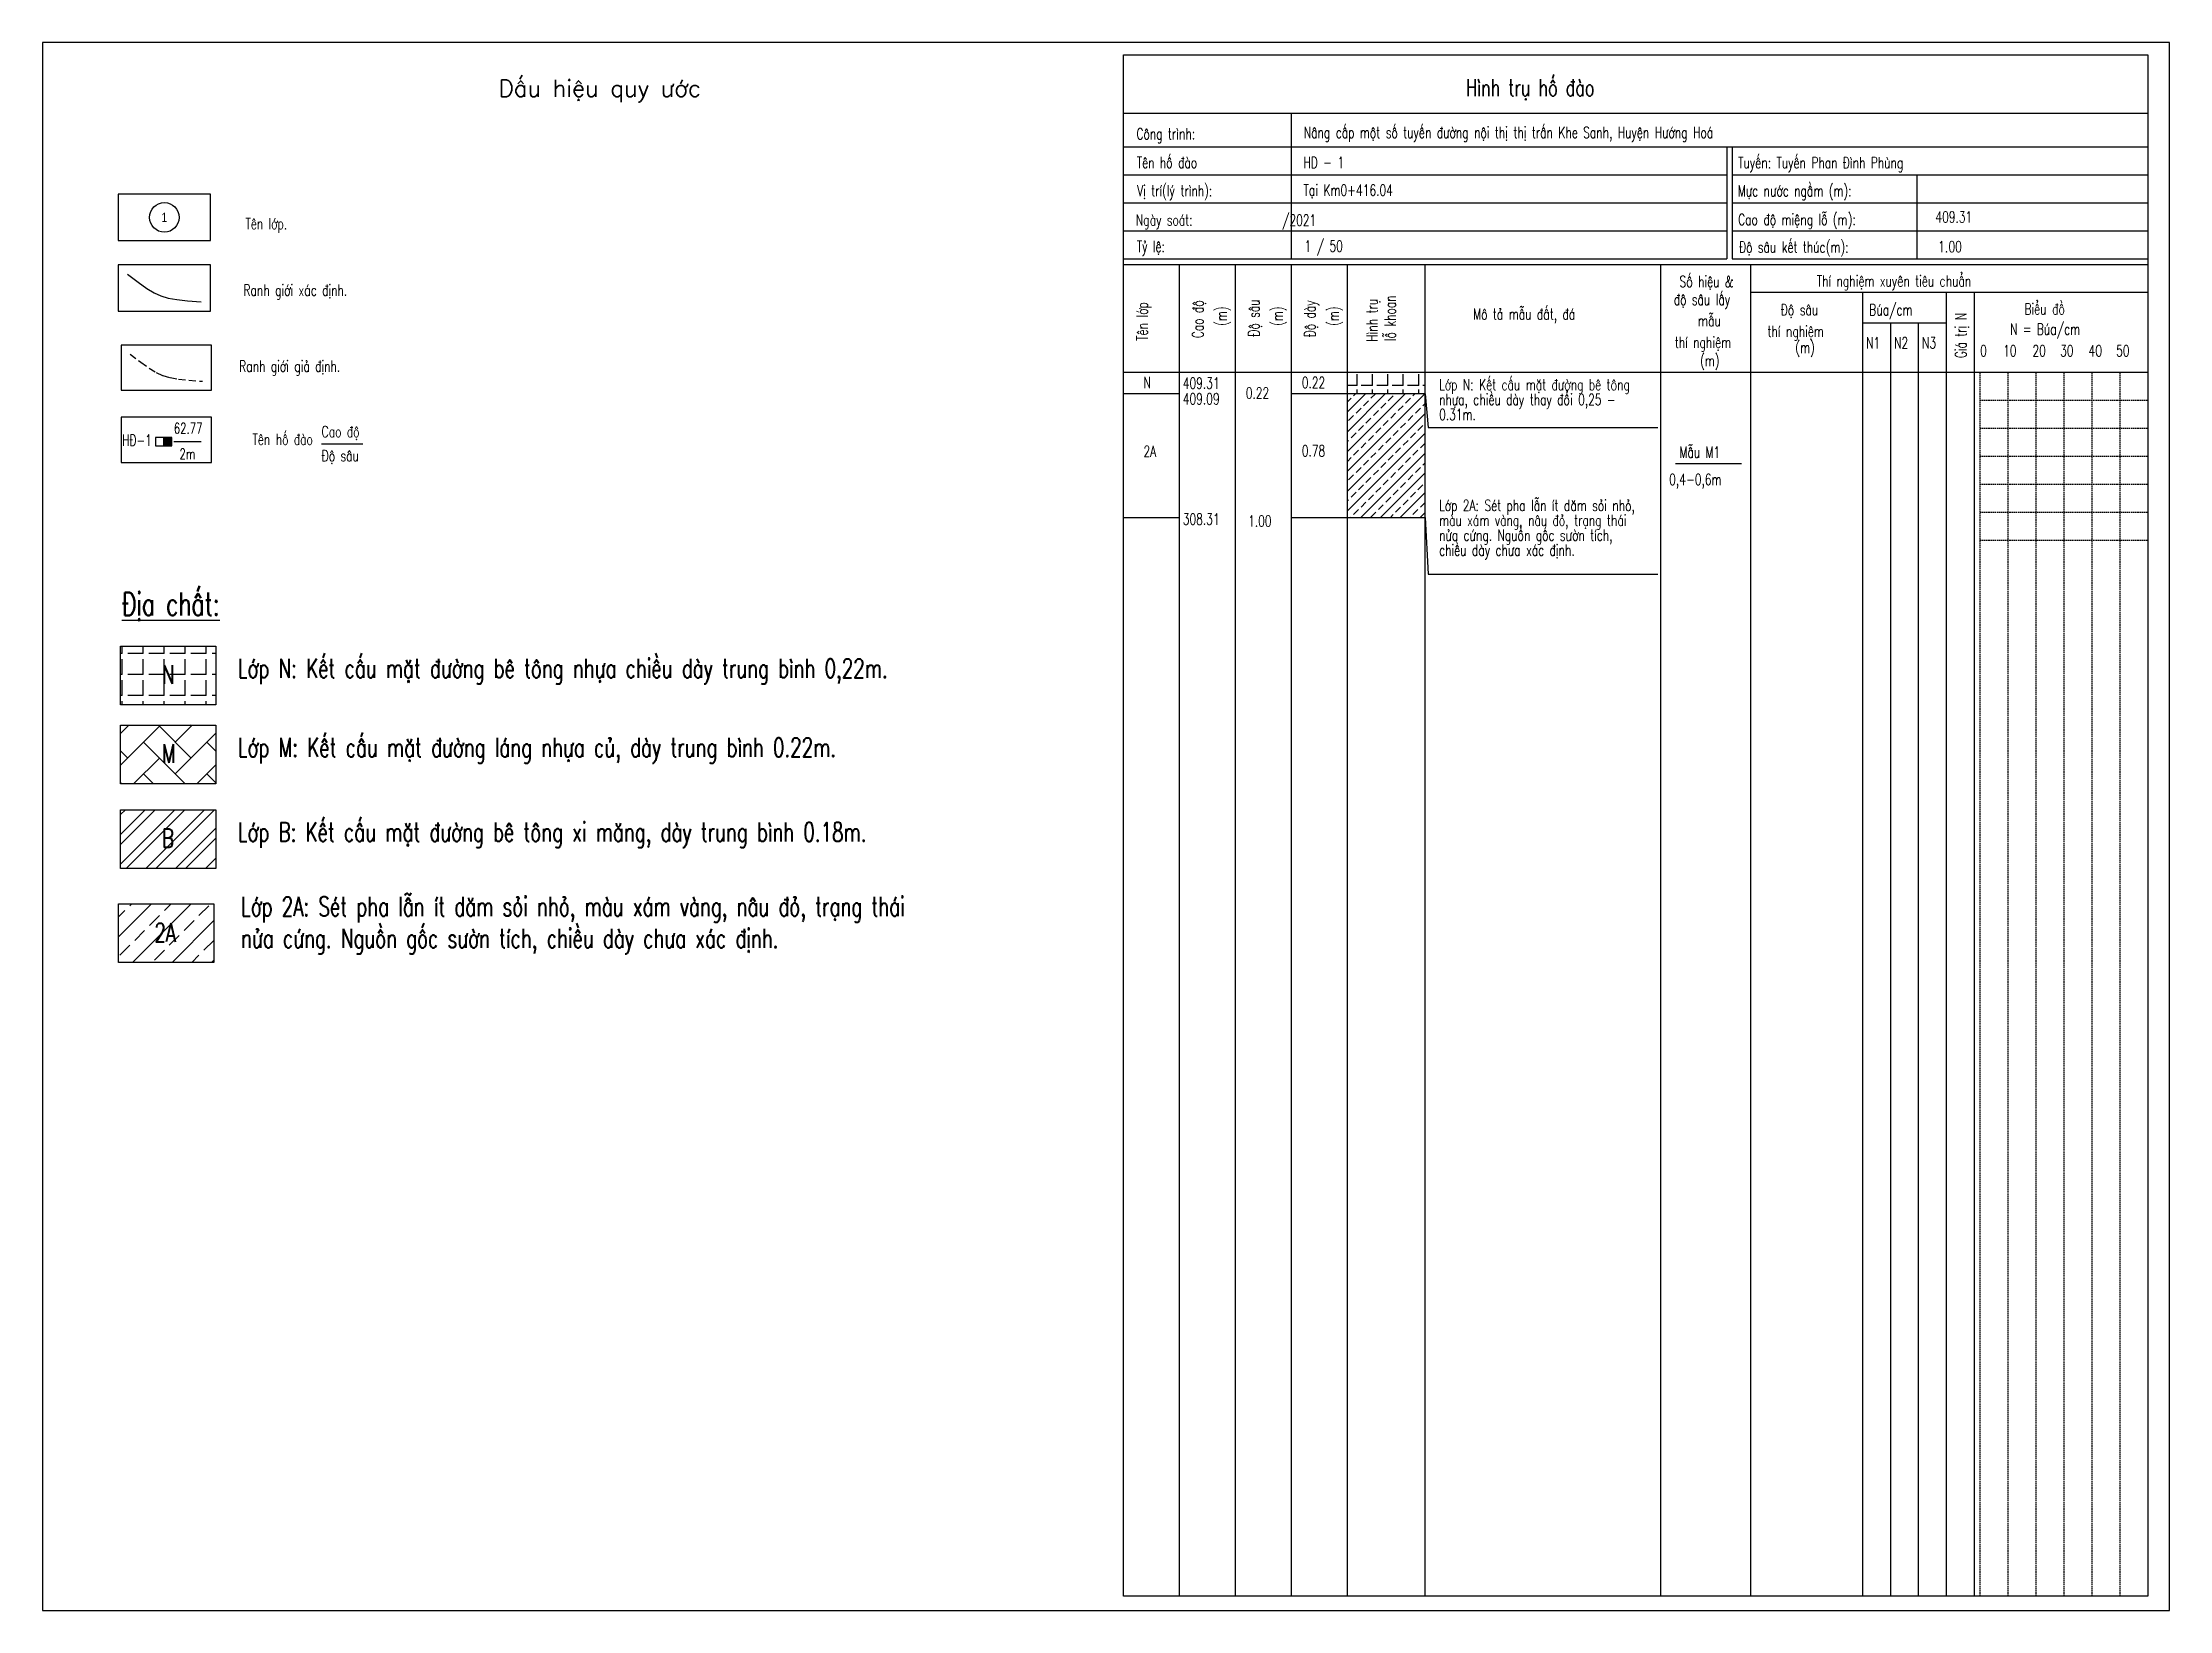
# Model space of a CAD drawing. Header units: centimetres. Extents: x 556321 to 560034, y 1839250 to 1840516.
# Drawn here: x 559654.1 to 560034.1, y 1840059.2 to 1840339.2 of the extents above; entities that cross this region are included whole.
import ezdxf
from ezdxf.enums import TextEntityAlignment as Align

# ---------------------------------------------------------------- set-up
doc = ezdxf.new("R2010")
doc.units = ezdxf.units.CM
doc.header["$MEASUREMENT"] = 0
doc.set_wipeout_variables(frame=1)
doc.linetypes.add('DASHED2', pattern=[0.375, 0.25, -0.125])
for name, color, linetype in [('DIA CHAT', 8, 'Continuous'), ('ENTGOCTD', 3, 'Continuous'), ('enttdtunhien', 3, 'Continuous'), ('KH - IN', 40, 'Continuous'), ('Texttencoc', 5, 'Continuous')]:
    doc.layers.add(name, color=color, linetype=linetype)
doc.styles.add('CHUSO', font='Vnsimple.shx', dxfattribs={"width": 0.7})
doc.styles.get("Standard").update_dxf_attribs({"font": 'Vnsimple.shx', "width": 0.7, "height": 2})
doc.styles.add('style2', font='VHARIALN_3.TTF', dxfattribs={"width": 0.7, "height": 3.5})
doc.styles.add('TIEUDE', font='Vnromanc.shx', dxfattribs={"width": 0.7})

msp = doc.modelspace()

# ---------------------------------------------------------------- texts
at = {"color": 7, "style": 'style2'}
msp.add_text('1', height=1.65, dxfattribs=at).set_placement((559675.905, 1840307.182), align=Align.CENTER)
at = {"color": 3, "style": 'CHUSO', "width": 0.7}
for s, p in [('Tªn líp', (559851.607, 1840285.972)), ('Cao ®é', (559861.539, 1840286.417)), ('(m)', (559865.749, 1840288.636)), ('§é s©u', (559871.539, 1840286.7)), ('(m)', (559875.749, 1840288.636)), ('§é dµy', (559881.556, 1840286.595)), ('(m)', (559885.766, 1840288.636)), ('H×nh trô', (559892.669, 1840285.795)), ('lç khoan', (559895.909, 1840285.914)), ('Gi¸ trÞ N', (559997.866, 1840282.842))]:
    msp.add_text(s, height=2, rotation=90, dxfattribs=at).set_placement(p)
at = {"color": 3, "attachment_point": 1, "line_spacing_factor": 0.8}
for s, insert, char_height, width in [('{\\W0.7;\\L§Þa chÊt:}', (559668.33, 1840241.009), 4.0992, 111.43332), ('Líp N: KÕt cÊu mÆt ®\xadêng bª t«ng nhùa chiÒu dµy trung b×nh 0,22m.', (559689.023, 1840229.184), 3.416, 142.16217), ('Líp M: KÕt cÊu mÆt ®\xadêng l¸ng nhùa cñ, dµy trung b×nh 0.22m.', (559689.023, 1840215.063), 3.416, 142.16217), ('Líp B: KÕt cÊu mÆt ®\xadêng bª t«ng xi m¨ng, dµy trung b×nh 0.18m.', (559689.023, 1840199.957), 3.416, 142.16217)]:
    msp.add_mtext(s, dxfattribs=dict(at, insert=insert, char_height=char_height, width=width))
at = {"color": 3, "insert": (559689.592, 1840186.658), "char_height": 3.416, "width": 129.63882, "attachment_point": 1}
msp.add_mtext('\\A1;Líp 2A: SÐt pha lÉn Ýt d¨m sái nhá, mµu x¸m vµng, n©u ®á, tr¹ng th¸i nöa cøng. Nguån gèc s\xadên tÝch, chiÒu dµy ch\xada x¸c ®Þnh.', dxfattribs=at)
at = {"layer": 'ENTGOCTD', "width": 0.7}
for s, p in [('62.77', (559680.153, 1840270.354)), ('2m', (559680.019, 1840265.765))]:
    msp.add_text(s, height=1.9, dxfattribs=at).set_placement(p, align=Align.MIDDLE)
at = {"layer": 'enttdtunhien', "style": 'CHUSO'}
msp.add_text('DÊu hiÖu quy \xadíc', height=3, dxfattribs=at).set_placement((559753.706, 1840329.554), align=Align.CENTER)
at = {"layer": 'enttdtunhien', "style": 'CHUSO', "width": 0.7}
for s, height, p in [('H×nh trô hè ®µo', 3, (559908.46, 1840329.661)), ('C«ng tr×nh:', 2, (559849.557, 1840321.932)), ('Tªn hè ®µo', 2, (559849.622, 1840316.793)), ('HD - 1', 2, (559879.417, 1840316.824)), ('TuyÕn: TuyÕn Phan §×nh Phïng', 2, (559957.077, 1840316.776)), ('VÞ trÝ(lý tr×nh):', 2, (559849.68, 1840311.772)), ('T¹i Km0+416.04', 2, (559879.438, 1840311.872)), ('Mùc n\xadíc ngÇm (m):', 2, (559957.011, 1840311.759)), ('Tªn líp.', 2, (559690.37, 1840305.889)), ('Ngµy so¸t:', 2, (559849.48, 1840306.54)), ('             /2021', 2, (559862.023, 1840306.492)), ('Cao ®é miÖng lç (m):', 2, (559957.087, 1840306.614)), ('Tû lÖ:', 2, (559849.622, 1840301.802)), ('1 / 50', 2, (559879.622, 1840301.878)), ('§é s©u kÕt thóc(m):', 2, (559957.234, 1840301.715)), ('1.00', 2, (559992.832, 1840301.788)), ('ThÝ nghiÖm xuyªn tiªu chuÈn', 2, (559971.115, 1840295.651)), ('Ranh giíi x¸c ®Þnh.', 2, (559690.046, 1840294)), ('®é s©u lÊy', 2, (559945.569, 1840292.345)), ('Sè hiÖu &', 2, (559946.617, 1840295.539)), ('M« t¶ mÉu ®Êt, ®¸', 2, (559909.728, 1840289.746)), ('mÉu', 2, (559949.899, 1840288.552)), ('§é s©u', 2, (559964.712, 1840290.515)), ('Bóa/cm', 2, (559980.506, 1840290.51)), ('BiÓu ®å', 2, (560008.234, 1840290.652)), ('thÝ nghiÖm', 2, (559962.322, 1840286.666)), ('N = Bóa/cm', 2, (560005.649, 1840287.058)), ('thÝ nghiÖm', 2, (559945.748, 1840284.703)), ('(m)', 2, (559950.271, 1840281.419)), ('(m)', 2, (559967.293, 1840283.785)), ('N1', 2, (559979.923, 1840284.605)), ('N2', 2, (559984.923, 1840284.605)), ('N3', 2, (559989.923, 1840284.605)), ('0', 2, (560000.297, 1840283.189)), ('10', 2, (560004.423, 1840283.189)), ('20', 2, (560009.643, 1840283.189)), ('30', 2, (560014.61, 1840283.189)), ('40', 2, (560019.692, 1840283.189)), ('50', 2, (560024.613, 1840283.189)), ('Ranh giíi gi¶ ®Þnh.', 2, (559689.282, 1840280.419)), ('N', 2, (559850.842, 1840277.514)), ('409.31', 2, (559857.852, 1840277.402)), ('0.22', 2, (559879.117, 1840277.502)), ('409.09', 2, (559857.852, 1840274.592)), ('0.22', 2, (559869.117, 1840275.633)), ('Cao ®é', 2, (559704.001, 1840268.746)), ('§é s©u', 2, (559704.001, 1840264.446)), ('2A', 2, (559850.842, 1840265.234)), ('0.78', 2, (559879.117, 1840265.319)), ('MÉu M1', 2, (559946.576, 1840265.078)), ('0,4-0,6m', 2, (559944.764, 1840260.206)), ('308.31', 2, (559857.852, 1840253.117)), ('1.00', 2, (559869.509, 1840252.783))]:
    msp.add_text(s, height=height, dxfattribs=at).set_placement(p)
at = {"layer": 'enttdtunhien', "color": 1, "style": 'CHUSO', "width": 0.7}
msp.add_text('N©ng cÊp mét sè tuyÕn ®\xadêng néi thÞ thÞ trÊn Khe Sanh, HuyÖn H\xadíng Ho¸', height=2, dxfattribs=at).set_placement((559879.471, 1840322.164))
at = {"layer": 'enttdtunhien', "style": 'CHUSO', "width": 0.7}
msp.add_text('409.31', height=2, dxfattribs=at).set_placement((559998.906, 1840308.084), align=Align.MIDDLE_RIGHT)
msp.add_text('H§-1', height=2, dxfattribs=at).set_placement((559671.012, 1840268.209), align=Align.MIDDLE)
msp.add_text('Tªn hè ®µo', height=2, dxfattribs=at).set_placement((559702.453, 1840267.375), align=Align.RIGHT)
at = {"layer": 'enttdtunhien', "color": 3, "char_height": 2, "attachment_point": 1, "line_spacing_factor": 0.8, "style": 'CHUSO'}
for s, insert, width in [('Líp N: KÕt cÊu mÆt ®\xadêng bª t«ng nhùa, chiÒu dµy thay ®æi 0,25 - 0.31m.', (559903.638, 1840279.134), 40.02167), ('\\A1;Líp 2A: SÐt pha lÉn Ýt d¨m sái nhá, mµu x¸m vµng, n©u ®á, tr¹ng th¸i nöa cøng. Nguån gèc s\xadên tÝch, chiÒu dµy ch\xada x¸c ®Þnh.', (559903.638, 1840257.578), 39.55826)]:
    msp.add_mtext(s, dxfattribs=dict(at, insert=insert, width=width))

# ---------------------------------------------------------------- blocks, each defined once
blk = doc.blocks.new('A$C379663C2')
at = {"layer": 'Texttencoc', "style": 'TIEUDE'}
blk.add_attdef('M', (1.58, 1.5), '', height=1.76, dxfattribs=at)

# ---------------------------------------------------------------- hatches: boundary and pattern name
at = {"layer": 'DIA CHAT'}
h = msp.add_hatch(dxfattribs=at)
h.set_pattern_fill('ANGLE', color=256, scale=10, angle=90, style=0)
h.set_pattern_definition([(90, (0, 0), (-2.75, 2e-16), [2, -0.75]), (180, (0, 0), (-3e-16, -2.75), [2, -0.75])])
h.paths.add_polyline_path([(559901.138, 1840280.339), (559887.27, 1840280.339), (559887.27, 1840276.496), (559901.138, 1840276.496)])
h = msp.add_hatch(dxfattribs=at)
h.set_pattern_fill('ANSI33', color=256, scale=10, style=0)
h.set_pattern_definition([(45, (558180.7115, 1838418.2205), (-1.767767, 1.767767), []), (45, (558182.4793, 1838418.2205), (-1.767767, 1.767767), [1.25, -0.625])])
h.paths.add_polyline_path([(559901.138, 1840276.496), (559887.27, 1840276.496), (559887.27, 1840254.434), (559901.138, 1840254.434)])
at = {"layer": 'DIA CHAT', "ltscale": 2.5}
msp.add_hatch(color=256, dxfattribs=at).paths.add_polyline_path([(559677.213, 1840268.726), (559675.753, 1840268.726), (559675.753, 1840267.213), (559677.213, 1840267.213)])
at = {"layer": 'DIA CHAT'}
h = msp.add_hatch(dxfattribs=at)
h.set_pattern_fill('ANGLE', color=256, scale=13.664, angle=90, style=0)
h.set_pattern_definition([(90, (553009.8943, 1827277.6854), (-3.7576, 2e-16), [2.7328, -1.0248]), (180, (553009.8943, 1827277.6854), (-5e-16, -3.7576), [2.7328, -1.0248])])
h.paths.add_polyline_path([(559685.091, 1840231.433), (559668.085, 1840231.433), (559668.085, 1840220.96), (559685.091, 1840220.96)])
h = msp.add_hatch(dxfattribs=at)
h.set_pattern_fill('AR-HBONE', color=256, style=0)
h.paths.add_polyline_path([(559685.091, 1840217.312), (559668.085, 1840217.312), (559668.085, 1840206.839), (559685.091, 1840206.839)])
h = msp.add_hatch(dxfattribs=at)
h.set_pattern_fill('ANSI32', color=256, scale=10, style=0)
h.paths.add_polyline_path([(559685.091, 1840202.206), (559668.085, 1840202.206), (559668.085, 1840191.733), (559685.091, 1840191.733)])
h = msp.add_hatch(dxfattribs=at)
h.set_pattern_fill('ANSI33', color=256, scale=20, style=0)
h.set_pattern_definition([(45, (0, -30.2677), (-3.535533906, 3.535533906), []), (45, (3.5355, -30.2677), (-3.535533906, 3.535533906), [2.5, -1.25])])
h.paths.add_polyline_path([(559684.726, 1840185.441), (559667.72, 1840185.441), (559667.72, 1840174.968), (559684.726, 1840174.968)])

# ---------------------------------------------------------------- linework, layer by layer
for p, q in [((559847.27, 1840337.016), (560030.27, 1840337.016)), ((559847.27, 1840061.804), (559847.27, 1840337.016)), ((560030.27, 1840337.016), (560030.27, 1840061.804)), ((559847.27, 1840326.589), (560030.27, 1840326.589)), ((559877.27, 1840300.589), (559877.27, 1840326.589)), ((559847.27, 1840320.589), (559955.036, 1840320.589)), ((559955.036, 1840320.589), (559955.036, 1840300.589)), ((559955.036, 1840320.589), (560030.27, 1840320.589)), ((559956.036, 1840320.589), (559956.036, 1840300.589)), ((559847.27, 1840315.589), (559955.036, 1840315.589)), ((559956.036, 1840315.589), (560030.27, 1840315.589)), ((559989.019, 1840315.589), (559989.019, 1840300.589)), ((559847.27, 1840310.589), (559955.036, 1840310.589)), ((559956.036, 1840310.589), (560030.27, 1840310.589)), ((559847.27, 1840305.589), (559955.036, 1840305.589)), ((559956.036, 1840305.589), (560030.27, 1840305.589)), ((559847.27, 1840300.589), (559955.036, 1840300.589)), ((559847.27, 1840299.589), (560030.27, 1840299.589)), ((559857.27, 1840061.804), (559857.27, 1840299.589)), ((559867.27, 1840061.804), (559867.27, 1840299.589)), ((559877.27, 1840061.804), (559877.27, 1840299.589)), ((559887.27, 1840061.804), (559887.27, 1840299.589)), ((559901.138, 1840061.804), (559901.138, 1840299.589)), ((559943.258, 1840061.804), (559943.258, 1840299.589)), ((559956.036, 1840300.589), (560030.27, 1840300.589)), ((559959.27, 1840299.589), (559959.27, 1840061.804)), ((560030.27, 1840294.589), (559959.27, 1840294.589)), ((559979.27, 1840294.589), (559979.27, 1840061.804)), ((559994.27, 1840294.589), (559994.27, 1840061.804)), ((559999.27, 1840294.589), (559999.27, 1840061.804)), ((559979.27, 1840289.194), (559994.27, 1840289.194)), ((559984.27, 1840289.194), (559984.27, 1840061.804)), ((559989.27, 1840289.194), (559989.27, 1840061.804)), ((559847.27, 1840280.339), (560030.27, 1840280.339)), ((559945.86, 1840264.08), (559957.674, 1840264.08)), ((559847.27, 1840254.434), (559857.27, 1840254.434)), ((559877.27, 1840254.434), (559901.138, 1840254.434)), ((560030.27, 1840061.804), (559847.27, 1840061.804))]:
    msp.add_line(p, q)
at = {"linetype": 'DASHED2'}
for p, q in [((560000.27, 1840280.339), (560000.27, 1840061.804)), ((560005.27, 1840280.339), (560005.27, 1840061.804)), ((560010.27, 1840280.339), (560010.27, 1840061.804)), ((560015.27, 1840280.339), (560015.27, 1840061.804)), ((560020.27, 1840280.339), (560020.27, 1840061.804)), ((560025.27, 1840280.339), (560025.27, 1840061.804)), ((560000.27, 1840275.339), (560030.27, 1840275.339)), ((560000.27, 1840270.339), (560030.27, 1840270.339)), ((560000.27, 1840265.339), (560030.27, 1840265.339)), ((560000.27, 1840260.339), (560030.27, 1840260.339)), ((560000.27, 1840255.339), (560030.27, 1840255.339)), ((560000.27, 1840250.339), (560030.27, 1840250.339)), ((560000.27, 1840250.339), (560030.27, 1840250.339))]:
    msp.add_line(p, q, dxfattribs=at)
at = {"color": 3}
for points in [[(559667.655, 1840312.132), (559667.655, 1840303.882), (559684.155, 1840303.882), (559684.155, 1840312.132)], [(559667.655, 1840299.519), (559667.655, 1840291.269), (559684.155, 1840291.269), (559684.155, 1840299.519)], [(559668.201, 1840285.183), (559668.201, 1840277.133), (559684.301, 1840277.133), (559684.301, 1840285.183)], [(559668.2, 1840272.299), (559668.2, 1840264.249), (559684.3, 1840264.249), (559684.3, 1840272.299)], [(559668.085, 1840231.433), (559685.091, 1840231.433), (559685.091, 1840220.96), (559668.085, 1840220.96)], [(559668.085, 1840217.312), (559685.091, 1840217.312), (559685.091, 1840206.839), (559668.085, 1840206.839)], [(559668.085, 1840202.206), (559685.091, 1840202.206), (559685.091, 1840191.733), (559668.085, 1840191.733)], [(559667.72, 1840185.441), (559684.726, 1840185.441), (559684.726, 1840174.968), (559667.72, 1840174.968)]]:
    msp.add_lwpolyline(points, close=True, dxfattribs=at)
for points in [[(559857.27, 1840276.496), (559847.27, 1840276.496)], [(559901.138, 1840276.496), (559877.27, 1840276.496)], [(559901.138, 1840276.496), (559901.717, 1840270.493), (559942.746, 1840270.493)], [(559901.138, 1840254.434), (559901.717, 1840244.299), (559942.746, 1840244.299)]]:
    msp.add_lwpolyline(points)
at = {"color": 7}
msp.add_circle((559675.905, 1840308.007), 2.64, dxfattribs=at)
at = {"layer": 'DIA CHAT', "ltscale": 2.5}
msp.add_line((559675.753, 1840268.726), (559675.753, 1840267.213), dxfattribs=at)
at = {"layer": 'DIA CHAT'}
msp.add_lwpolyline([(559669.305, 1840297.869), (559671.225, 1840296.424), (559672.759, 1840295.332), (559674.061, 1840294.533), (559675.286, 1840293.97), (559676.588, 1840293.586), (559678.122, 1840293.321), (559680.042, 1840293.118), (559682.505, 1840292.919)], dxfattribs=at)
at = {"layer": 'DIA CHAT', "linetype": 'DASHED2', "ltscale": 5}
msp.add_lwpolyline([(559669.811, 1840283.573), (559671.685, 1840282.164), (559673.182, 1840281.098), (559674.452, 1840280.318), (559675.647, 1840279.769), (559676.918, 1840279.394), (559678.414, 1840279.135), (559680.289, 1840278.937), (559682.691, 1840278.743)], dxfattribs=at)
at = {"layer": 'DIA CHAT', "ltscale": 2.5}
msp.add_lwpolyline([(559674.292, 1840267.213), (559677.213, 1840267.213), (559677.213, 1840268.726), (559674.292, 1840268.726)], close=True, dxfattribs=at)
at = {"layer": 'enttdtunhien'}
for p, q in [((559677.591, 1840267.97), (559682.463, 1840267.97)), ((559704.001, 1840267.596), (559711.356, 1840267.596))]:
    msp.add_line(p, q, dxfattribs=at)
at = {"layer": 'KH - IN', "color": 40}
msp.add_lwpolyline([(559654.138, 1840059.228), (560034.138, 1840059.228), (560034.138, 1840339.228), (559654.138, 1840339.228)], close=True, dxfattribs=at)

msp.set_redraw_order([(e.dxf.handle, doc.entitydb.next_handle()) for e in msp.query("TEXT MTEXT ATTDEF DIMENSION ARC_DIMENSION")])  # texts and dimensions are drawn at this point

# ---------------------------------------------------------------- next in the draw order: block references
at = {"layer": 'DIA CHAT'}
ref = msp.add_blockref('A$C379663C2', (559671.387, 1840222.06), dxfattribs=dict(at, xscale=1.827833280083723, yscale=1.827833280083723, zscale=1.827833280083723))
ref.add_attrib('M', 'N', (559675.485, 1840224.695), dxfattribs={"layer": 'Texttencoc', "height": 3.348, "width": 0.7})
ref = msp.add_blockref('A$C379663C2', (559671.387, 1840207.939), dxfattribs=dict(at, xscale=1.827833280083723, yscale=1.827833280083723, zscale=1.827833280083723))
ref.add_attrib('M', 'M', (559675.485, 1840210.574), dxfattribs={"layer": 'Texttencoc', "height": 3.348, "width": 0.7})
ref = msp.add_blockref('A$C379663C2', (559671.387, 1840192.833), dxfattribs=dict(at, xscale=1.827833280083723, yscale=1.827833280083723, zscale=1.827833280083723))
ref.add_attrib('M', 'B', (559675.485, 1840195.467), dxfattribs={"layer": 'Texttencoc', "height": 3.348, "width": 0.7})
ref = msp.add_blockref('A$C379663C2', (559671.466, 1840175.976), dxfattribs=dict(at, xscale=1.827833280083723, yscale=1.827833280083723, zscale=1.827833280083723))
ref.add_attrib('M', '2A', (559674.142, 1840178.611), dxfattribs={"layer": 'Texttencoc', "height": 3.3477, "width": 0.7})

doc.saveas('drawing.dxf')
